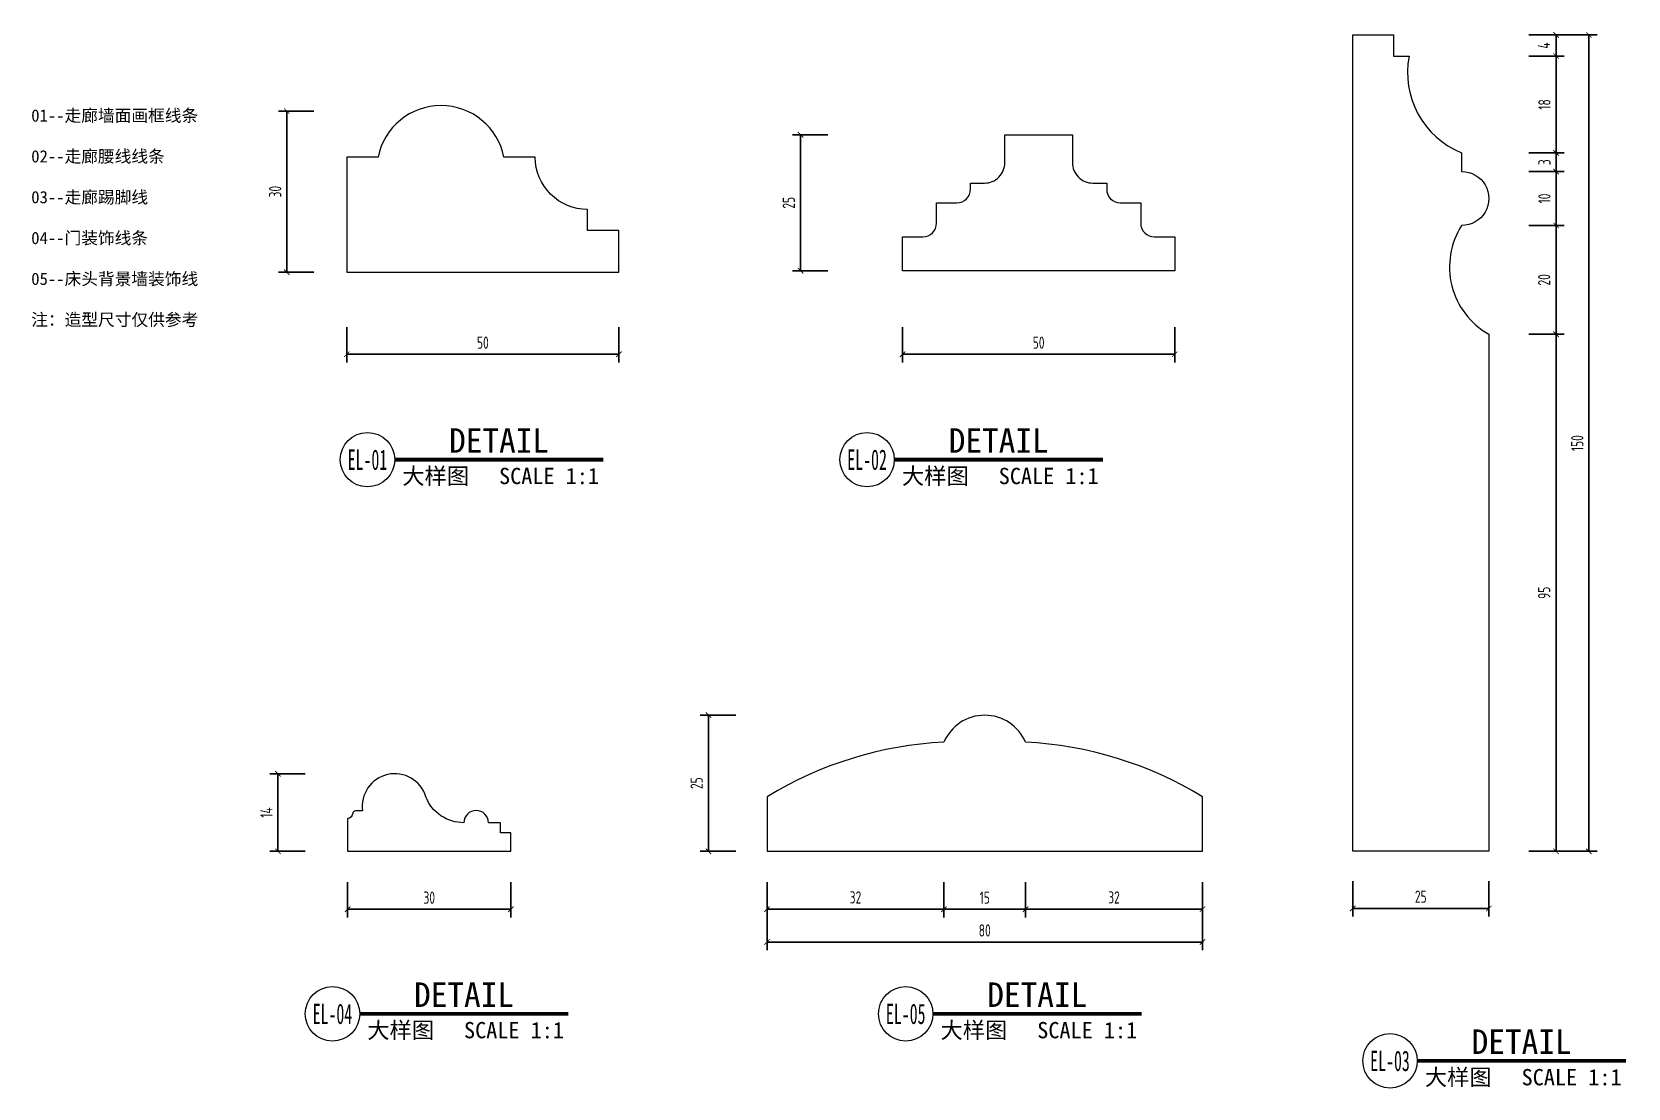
# Model space of a CAD drawing. Header units: millimetres. Extents: x 3162 to 221128, y -144913 to 11496.
# Drawn here: x 161972.9 to 162266.1, y -53003.5 to -52809.4 of the extents above; entities that cross this region are included whole.
import ezdxf
from ezdxf.enums import TextEntityAlignment as Align

# ---------------------------------------------------------------- set-up
doc = ezdxf.new("R2010")
doc.units = ezdxf.units.MM
doc.header["$LTSCALE"] = 10
doc.layers.get('Defpoints').update_dxf_attribs({"color": 250})
for name, color, linetype, lineweight in [('Contour【轮廓线】', 94, 'Continuous', 0), ('FF-Text【平面文字】', 2, 'Continuous', 0), ('RC-dimensions', 44, 'Continuous', 0)]:
    doc.layers.add(name, color=color, linetype=linetype, lineweight=lineweight)
doc.styles.add('尺寸标注', font='ARCHS.SHX', dxfattribs={"width": 0.8})
doc.styles.add('文字', font='')
doc.styles.add('线上图名', font='simhei.ttf')
doc.styles.add('线下图名', font='simhei.ttf')
doc.styles.add('黑体', font='simhei.ttf', dxfattribs={"width": 0.7})
doc.styles.get('文字').set_extended_font_data('SimSun')
doc.dimstyles.new('海龙1：1', dxfattribs={"dimtxt": 2.25, "dimasz": 1, "dimexe": 1.5, "dimexo": 1, "dimgap": 1, "dimtad": 1, "dimdec": 0, "dimrnd": 1, "dimdsep": 46, "dimtxsty": '尺寸标注', "dimblk": 'ARCHTICK', "dimblk1": 'ARCHTICK', "dimblk2": 'ARCHTICK', "dimcen": 1, "dimclrd": 44, "dimclre": 44, "dimclrt": 2, "dimadec": 0, "dimazin": 0, "dimtfac": 1, "dimtdec": 0, "dimtix": 1, "dimtmove": 2, "dimatfit": 3, "dimldrblk": 'hl_arrow2', "dimfxl": 5, "dimfxlon": 1, "dimarcsym": 0})

msp = doc.modelspace()

# ---------------------------------------------------------------- texts
at = {"layer": 'FF-Text【平面文字】', "insert": (161972.78, -52823.65), "char_height": 2.25, "attachment_point": 1, "style": '文字'}
msp.add_mtext('01--走廊墙面画框线条\\P\\P02--走廊腰线线条\\P\\P03--走廊踢脚线\\P\\P04--门装饰线条\\P\\P05--床头背景墙装饰线\\P\\P注：造型尺寸仅供参考', dxfattribs=at)

# ---------------------------------------------------------------- blocks, each defined once
blk = doc.blocks.new('*U793')
at = {"color": 2, "linetype": 'Continuous'}
blk.add_lwpolyline([(-16.18, 0, 0.7, 0.7, 0), (22.18, 0, 0.75, 0.75, 0)], format="xyseb", dxfattribs=at)
at = {"color": 150, "linetype": 'Continuous'}
blk.add_circle((-21.18, 0), 5, dxfattribs=at)
at = {"color": 2, "style": '线上图名', "flags": 8}
blk.add_attdef('EXISTING_PLAN', text='', height=4.5, dxfattribs=at).set_placement((3, 1.27), align=Align.CENTER)
at = {"color": 2, "style": '黑体', "flags": 8}
blk.add_attdef('01', text='', height=3.75, dxfattribs=at).set_placement((-21.18, 0), align=Align.MIDDLE_CENTER)
at = {"color": 2, "style": '线下图名', "flags": 8}
blk.add_attdef('图名1', text='', height=3, dxfattribs=at).set_placement((-14.79, -1.5), align=Align.TOP_LEFT)
blk.add_attdef('比例1', text='', height=3, dxfattribs=at).set_placement((21.36, -1.5), align=Align.TOP_RIGHT)
blk = doc.blocks.new('_ArchTick')
at = {"color": 2, "linetype": 'ByBlock', "const_width": 0.15}
blk.add_lwpolyline([(-0.5, -0.5), (0.5, 0.5)], dxfattribs=at)
blk = doc.blocks.new('*D776')
at = {"layer": 'Defpoints', "color": 0, "transparency": 16777216}
for p in [(162132.85, -52862.64), (162182.85, -52862.64), (162182.85, -52868.64)]:
    blk.add_point(p, dxfattribs=at)
at = {"layer": 'RC-dimensions', "color": 44, "lineweight": -2, "transparency": 16777216}
for p, q in [((162132.85, -52863.64), (162132.85, -52870.14)), ((162182.85, -52863.64), (162182.85, -52870.14)), ((162132.85, -52868.64), (162182.85, -52868.64))]:
    blk.add_line(p, q, dxfattribs=at)
at = {"layer": 'RC-dimensions', "color": 44, "lineweight": -2, "transparency": 16777216, "rotation": 180}
blk.add_blockref('_ArchTick', (162132.85, -52868.64), dxfattribs=at)
at = {"layer": 'RC-dimensions', "color": 44, "lineweight": -2, "transparency": 16777216}
blk.add_blockref('_ArchTick', (162182.85, -52868.64), dxfattribs=at)
at = {"layer": 'RC-dimensions', "color": 2, "transparency": 16777216, "insert": (162157.85, -52866.51), "char_height": 2.25, "attachment_point": 5, "style": '尺寸标注'}
blk.add_mtext('50', dxfattribs=at)
blk = doc.blocks.new('hl_arrow2')
at = {"color": 2}
blk.add_line((-0.22, 0), (-1, 0), dxfattribs=at)
blk.add_lwpolyline([(-0.22, 0), (-0.86, -0.69), (-0.65, -0.86), (0, 0), (-0.65, 0.86), (-0.86, 0.69)], close=True, dxfattribs=at)
for points in [[(-0.86, 0.69), (-0.65, 0.86), (-0.22, 0), (0, 0)], [(-0.86, -0.69), (-0.65, -0.86), (-0.22, 0), (0, 0)]]:
    blk.add_solid(points, dxfattribs=at)
blk = doc.blocks.new('*D777')
at = {"layer": 'Defpoints', "color": 0, "transparency": 16777216}
for p in [(162215.55, -52964.47), (162240.55, -52964.47), (162240.55, -52970.47)]:
    blk.add_point(p, dxfattribs=at)
at = {"layer": 'RC-dimensions', "color": 44, "lineweight": -2, "transparency": 16777216}
for p, q in [((162215.55, -52965.47), (162215.55, -52971.97)), ((162240.55, -52965.47), (162240.55, -52971.97)), ((162215.55, -52970.47), (162240.55, -52970.47))]:
    blk.add_line(p, q, dxfattribs=at)
at = {"layer": 'RC-dimensions', "color": 44, "lineweight": -2, "transparency": 16777216, "rotation": 180}
blk.add_blockref('_ArchTick', (162215.55, -52970.47), dxfattribs=at)
at = {"layer": 'RC-dimensions', "color": 44, "lineweight": -2, "transparency": 16777216}
blk.add_blockref('_ArchTick', (162240.55, -52970.47), dxfattribs=at)
at = {"layer": 'RC-dimensions', "color": 2, "transparency": 16777216, "insert": (162228.05, -52968.3), "char_height": 2.25, "attachment_point": 5, "style": '尺寸标注'}
blk.add_mtext('25', dxfattribs=at)
blk = doc.blocks.new('*D778')
at = {"layer": 'Defpoints', "color": 0, "transparency": 16777216}
for p in [(162246.9, -52864.97), (162252.9, -52864.97), (162246.9, -52959.97)]:
    blk.add_point(p, dxfattribs=at)
at = {"layer": 'RC-dimensions', "color": 44, "lineweight": -2, "transparency": 16777216}
for p, q in [((162247.9, -52864.97), (162254.4, -52864.97)), ((162252.9, -52959.97), (162252.9, -52864.97)), ((162247.9, -52959.97), (162254.4, -52959.97))]:
    blk.add_line(p, q, dxfattribs=at)
for p, rotation in [((162252.9, -52864.97), 90), ((162252.9, -52959.97), 270)]:
    blk.add_blockref('_ArchTick', p, dxfattribs=dict(at, rotation=rotation))
at = {"layer": 'RC-dimensions', "color": 2, "transparency": 16777216, "insert": (162250.72, -52912.47), "char_height": 2.25, "attachment_point": 5, "rotation": 90, "style": '尺寸标注'}
blk.add_mtext('95', dxfattribs=at)
blk = doc.blocks.new('*D779')
at = {"layer": 'Defpoints', "color": 0, "transparency": 16777216}
for p in [(162246.9, -52844.97), (162252.9, -52844.97), (162246.9, -52864.97)]:
    blk.add_point(p, dxfattribs=at)
at = {"layer": 'RC-dimensions', "color": 44, "lineweight": -2, "transparency": 16777216}
for p, q in [((162247.9, -52844.97), (162254.4, -52844.97)), ((162252.9, -52864.97), (162252.9, -52844.97)), ((162247.9, -52864.97), (162254.4, -52864.97))]:
    blk.add_line(p, q, dxfattribs=at)
for p, rotation in [((162252.9, -52844.97), 90), ((162252.9, -52864.97), 270)]:
    blk.add_blockref('_ArchTick', p, dxfattribs=dict(at, rotation=rotation))
at = {"layer": 'RC-dimensions', "color": 2, "transparency": 16777216, "insert": (162250.72, -52854.97), "char_height": 2.25, "attachment_point": 5, "rotation": 90, "style": '尺寸标注'}
blk.add_mtext('20', dxfattribs=at)
blk = doc.blocks.new('*D780')
at = {"layer": 'Defpoints', "color": 0, "transparency": 16777216}
for p in [(162246.9, -52835.08), (162252.9, -52835.08), (162246.9, -52844.97)]:
    blk.add_point(p, dxfattribs=at)
at = {"layer": 'RC-dimensions', "color": 44, "lineweight": -2, "transparency": 16777216}
for p, q in [((162247.9, -52835.08), (162254.4, -52835.08)), ((162252.9, -52844.97), (162252.9, -52835.08)), ((162247.9, -52844.97), (162254.4, -52844.97))]:
    blk.add_line(p, q, dxfattribs=at)
for p, rotation in [((162252.9, -52835.08), 90), ((162252.9, -52844.97), 270)]:
    blk.add_blockref('_ArchTick', p, dxfattribs=dict(at, rotation=rotation))
at = {"layer": 'RC-dimensions', "color": 2, "transparency": 16777216, "insert": (162250.77, -52840.03), "char_height": 2.25, "attachment_point": 5, "rotation": 90, "style": '尺寸标注'}
blk.add_mtext('10', dxfattribs=at)
blk = doc.blocks.new('*D782')
at = {"layer": 'Defpoints', "color": 0, "transparency": 16777216}
for p in [(162246.9, -52813.86), (162252.9, -52813.86), (162246.9, -52831.64)]:
    blk.add_point(p, dxfattribs=at)
at = {"layer": 'RC-dimensions', "color": 44, "lineweight": -2, "transparency": 16777216}
for p, q in [((162247.9, -52813.86), (162254.4, -52813.86)), ((162252.9, -52831.64), (162252.9, -52813.86)), ((162247.9, -52831.64), (162254.4, -52831.64))]:
    blk.add_line(p, q, dxfattribs=at)
for p, rotation in [((162252.9, -52813.86), 90), ((162252.9, -52831.64), 270)]:
    blk.add_blockref('_ArchTick', p, dxfattribs=dict(at, rotation=rotation))
at = {"layer": 'RC-dimensions', "color": 2, "transparency": 16777216, "insert": (162250.77, -52822.75), "char_height": 2.25, "attachment_point": 5, "rotation": 90, "style": '尺寸标注'}
blk.add_mtext('18', dxfattribs=at)
blk = doc.blocks.new('*D783')
at = {"layer": 'Defpoints', "color": 0, "transparency": 16777216}
for p in [(162246.9, -52809.97), (162252.9, -52809.97), (162246.9, -52813.86)]:
    blk.add_point(p, dxfattribs=at)
at = {"layer": 'RC-dimensions', "color": 44, "lineweight": -2, "transparency": 16777216}
for p, q in [((162247.9, -52809.97), (162254.4, -52809.97)), ((162252.9, -52813.86), (162252.9, -52809.97)), ((162247.9, -52813.86), (162254.4, -52813.86))]:
    blk.add_line(p, q, dxfattribs=at)
for p, rotation in [((162252.9, -52809.97), 90), ((162252.9, -52813.86), 270)]:
    blk.add_blockref('_ArchTick', p, dxfattribs=dict(at, rotation=rotation))
at = {"layer": 'RC-dimensions', "color": 2, "transparency": 16777216, "insert": (162250.68, -52811.91), "char_height": 2.25, "attachment_point": 5, "rotation": 90, "style": '尺寸标注'}
blk.add_mtext('4', dxfattribs=at)
blk = doc.blocks.new('*D784')
at = {"layer": 'Defpoints', "color": 0, "transparency": 16777216}
for p in [(162252.93, -52809.97), (162258.93, -52809.97), (162252.93, -52959.97)]:
    blk.add_point(p, dxfattribs=at)
at = {"layer": 'RC-dimensions', "color": 44, "lineweight": -2, "transparency": 16777216}
for p, q in [((162253.93, -52809.97), (162260.43, -52809.97)), ((162258.93, -52959.97), (162258.93, -52809.97)), ((162253.93, -52959.97), (162260.43, -52959.97))]:
    blk.add_line(p, q, dxfattribs=at)
for p, rotation in [((162258.93, -52809.97), 90), ((162258.93, -52959.97), 270)]:
    blk.add_blockref('_ArchTick', p, dxfattribs=dict(at, rotation=rotation))
at = {"layer": 'RC-dimensions', "color": 2, "transparency": 16777216, "insert": (162256.8, -52884.97), "char_height": 2.25, "attachment_point": 5, "rotation": 90, "style": '尺寸标注'}
blk.add_mtext('150', dxfattribs=at)
blk = doc.blocks.new('*D786')
at = {"layer": 'Defpoints', "color": 0, "transparency": 16777216}
for p in [(162018.11, -52945.72), (162039.57, -52945.72), (162038.37, -52959.97)]:
    blk.add_point(p, dxfattribs=at)
at = {"layer": 'RC-dimensions', "color": 44, "lineweight": -2, "transparency": 16777216}
for p, q in [((162023.11, -52945.72), (162016.61, -52945.72)), ((162018.11, -52959.97), (162018.11, -52945.72)), ((162023.11, -52959.97), (162016.61, -52959.97))]:
    blk.add_line(p, q, dxfattribs=at)
for p, rotation in [((162018.11, -52945.72), 90), ((162018.11, -52959.97), 270)]:
    blk.add_blockref('_ArchTick', p, dxfattribs=dict(at, rotation=rotation))
at = {"layer": 'RC-dimensions', "color": 2, "transparency": 16777216, "insert": (162015.99, -52952.84), "char_height": 2.25, "attachment_point": 5, "rotation": 90, "style": '尺寸标注'}
blk.add_mtext('14', dxfattribs=at)
blk = doc.blocks.new('*D787')
at = {"layer": 'Defpoints', "color": 0, "transparency": 16777216}
for p in [(162097.2, -52934.93), (162103.2, -52934.93), (162103.2, -52959.97)]:
    blk.add_point(p, dxfattribs=at)
at = {"layer": 'RC-dimensions', "color": 44, "lineweight": -2, "transparency": 16777216}
for p, q in [((162102.2, -52934.93), (162095.7, -52934.93)), ((162097.2, -52959.97), (162097.2, -52934.93)), ((162102.2, -52959.97), (162095.7, -52959.97))]:
    blk.add_line(p, q, dxfattribs=at)
for p, rotation in [((162097.2, -52934.93), 90), ((162097.2, -52959.97), 270)]:
    blk.add_blockref('_ArchTick', p, dxfattribs=dict(at, rotation=rotation))
at = {"layer": 'RC-dimensions', "color": 2, "transparency": 16777216, "insert": (162095.02, -52947.45), "char_height": 2.25, "attachment_point": 5, "rotation": 90, "style": '尺寸标注'}
blk.add_mtext('25', dxfattribs=at)
blk = doc.blocks.new('*D788')
at = {"layer": 'Defpoints', "color": 0, "transparency": 16777216}
for p in [(162107.95, -52964.61), (162140.45, -52964.61), (162140.45, -52970.61)]:
    blk.add_point(p, dxfattribs=at)
at = {"layer": 'RC-dimensions', "color": 44, "lineweight": -2, "transparency": 16777216}
for p, q in [((162107.95, -52965.61), (162107.95, -52972.11)), ((162140.45, -52965.61), (162140.45, -52972.11)), ((162107.95, -52970.61), (162140.45, -52970.61))]:
    blk.add_line(p, q, dxfattribs=at)
at = {"layer": 'RC-dimensions', "color": 44, "lineweight": -2, "transparency": 16777216, "rotation": 180}
blk.add_blockref('_ArchTick', (162107.95, -52970.61), dxfattribs=at)
at = {"layer": 'RC-dimensions', "color": 44, "lineweight": -2, "transparency": 16777216}
blk.add_blockref('_ArchTick', (162140.45, -52970.61), dxfattribs=at)
at = {"layer": 'RC-dimensions', "color": 2, "transparency": 16777216, "insert": (162124.2, -52968.44), "char_height": 2.25, "attachment_point": 5, "style": '尺寸标注'}
blk.add_mtext('32', dxfattribs=at)
blk = doc.blocks.new('*D789')
at = {"layer": 'Defpoints', "color": 0, "transparency": 16777216}
for p in [(162140.45, -52964.61), (162155.45, -52964.61), (162155.45, -52970.61)]:
    blk.add_point(p, dxfattribs=at)
at = {"layer": 'RC-dimensions', "color": 44, "lineweight": -2, "transparency": 16777216}
for p, q in [((162140.45, -52965.61), (162140.45, -52972.11)), ((162155.45, -52965.61), (162155.45, -52972.11)), ((162140.45, -52970.61), (162155.45, -52970.61))]:
    blk.add_line(p, q, dxfattribs=at)
at = {"layer": 'RC-dimensions', "color": 44, "lineweight": -2, "transparency": 16777216, "rotation": 180}
blk.add_blockref('_ArchTick', (162140.45, -52970.61), dxfattribs=at)
at = {"layer": 'RC-dimensions', "color": 44, "lineweight": -2, "transparency": 16777216}
blk.add_blockref('_ArchTick', (162155.45, -52970.61), dxfattribs=at)
at = {"layer": 'RC-dimensions', "color": 2, "transparency": 16777216, "insert": (162147.95, -52968.49), "char_height": 2.25, "attachment_point": 5, "style": '尺寸标注'}
blk.add_mtext('15', dxfattribs=at)
blk = doc.blocks.new('*D790')
at = {"layer": 'Defpoints', "color": 0, "transparency": 16777216}
for p in [(162155.45, -52964.61), (162187.95, -52964.61), (162187.95, -52970.61)]:
    blk.add_point(p, dxfattribs=at)
at = {"layer": 'RC-dimensions', "color": 44, "lineweight": -2, "transparency": 16777216}
for p, q in [((162155.45, -52965.61), (162155.45, -52972.11)), ((162187.95, -52965.61), (162187.95, -52972.11)), ((162155.45, -52970.61), (162187.95, -52970.61))]:
    blk.add_line(p, q, dxfattribs=at)
at = {"layer": 'RC-dimensions', "color": 44, "lineweight": -2, "transparency": 16777216, "rotation": 180}
blk.add_blockref('_ArchTick', (162155.45, -52970.61), dxfattribs=at)
at = {"layer": 'RC-dimensions', "color": 44, "lineweight": -2, "transparency": 16777216}
blk.add_blockref('_ArchTick', (162187.95, -52970.61), dxfattribs=at)
at = {"layer": 'RC-dimensions', "color": 2, "transparency": 16777216, "insert": (162171.7, -52968.44), "char_height": 2.25, "attachment_point": 5, "style": '尺寸标注'}
blk.add_mtext('32', dxfattribs=at)
blk = doc.blocks.new('*D791')
at = {"layer": 'Defpoints', "color": 0, "transparency": 16777216}
for p in [(162114.13, -52828.31), (162120.13, -52828.31), (162120.13, -52853.31)]:
    blk.add_point(p, dxfattribs=at)
at = {"layer": 'RC-dimensions', "color": 44, "lineweight": -2, "transparency": 16777216}
for p, q in [((162119.13, -52828.31), (162112.63, -52828.31)), ((162114.13, -52853.31), (162114.13, -52828.31)), ((162119.13, -52853.31), (162112.63, -52853.31))]:
    blk.add_line(p, q, dxfattribs=at)
for p, rotation in [((162114.13, -52828.31), 90), ((162114.13, -52853.31), 270)]:
    blk.add_blockref('_ArchTick', p, dxfattribs=dict(at, rotation=rotation))
at = {"layer": 'RC-dimensions', "color": 2, "transparency": 16777216, "insert": (162111.96, -52840.81), "char_height": 2.25, "attachment_point": 5, "rotation": 90, "style": '尺寸标注'}
blk.add_mtext('25', dxfattribs=at)
blk = doc.blocks.new('*D792')
at = {"layer": 'Defpoints', "color": 0, "transparency": 16777216}
for p in [(162107.95, -52970.64), (162187.95, -52970.64), (162187.95, -52976.64)]:
    blk.add_point(p, dxfattribs=at)
at = {"layer": 'RC-dimensions', "color": 44, "lineweight": -2, "transparency": 16777216}
for p, q in [((162107.95, -52971.64), (162107.95, -52978.14)), ((162187.95, -52971.64), (162187.95, -52978.14)), ((162107.95, -52976.64), (162187.95, -52976.64))]:
    blk.add_line(p, q, dxfattribs=at)
at = {"layer": 'RC-dimensions', "color": 44, "lineweight": -2, "transparency": 16777216, "rotation": 180}
blk.add_blockref('_ArchTick', (162107.95, -52976.64), dxfattribs=at)
at = {"layer": 'RC-dimensions', "color": 44, "lineweight": -2, "transparency": 16777216}
blk.add_blockref('_ArchTick', (162187.95, -52976.64), dxfattribs=at)
at = {"layer": 'RC-dimensions', "color": 2, "transparency": 16777216, "insert": (162147.95, -52974.51), "char_height": 2.25, "attachment_point": 5, "style": '尺寸标注'}
blk.add_mtext('80', dxfattribs=at)
blk = doc.blocks.new('*D794')
at = {"layer": 'Defpoints', "color": 0, "transparency": 16777216}
for p in [(162030.75, -52862.64), (162080.75, -52862.64), (162080.75, -52868.64)]:
    blk.add_point(p, dxfattribs=at)
at = {"layer": 'RC-dimensions', "color": 44, "lineweight": -2, "transparency": 16777216}
for p, q in [((162030.75, -52863.64), (162030.75, -52870.14)), ((162080.75, -52863.64), (162080.75, -52870.14)), ((162030.75, -52868.64), (162080.75, -52868.64))]:
    blk.add_line(p, q, dxfattribs=at)
at = {"layer": 'RC-dimensions', "color": 44, "lineweight": -2, "transparency": 16777216, "rotation": 180}
blk.add_blockref('_ArchTick', (162030.75, -52868.64), dxfattribs=at)
at = {"layer": 'RC-dimensions', "color": 44, "lineweight": -2, "transparency": 16777216}
blk.add_blockref('_ArchTick', (162080.75, -52868.64), dxfattribs=at)
at = {"layer": 'RC-dimensions', "color": 2, "transparency": 16777216, "insert": (162055.75, -52866.51), "char_height": 2.25, "attachment_point": 5, "style": '尺寸标注'}
blk.add_mtext('50', dxfattribs=at)
blk = doc.blocks.new('*D795')
at = {"layer": 'Defpoints', "color": 0, "transparency": 16777216}
for p in [(162019.72, -52823.96), (162025.72, -52823.96), (162025.72, -52853.58)]:
    blk.add_point(p, dxfattribs=at)
at = {"layer": 'RC-dimensions', "color": 44, "lineweight": -2, "transparency": 16777216}
for p, q in [((162024.72, -52823.96), (162018.22, -52823.96)), ((162019.72, -52853.58), (162019.72, -52823.96)), ((162024.72, -52853.58), (162018.22, -52853.58))]:
    blk.add_line(p, q, dxfattribs=at)
for p, rotation in [((162019.72, -52823.96), 90), ((162019.72, -52853.58), 270)]:
    blk.add_blockref('_ArchTick', p, dxfattribs=dict(at, rotation=rotation))
at = {"layer": 'RC-dimensions', "color": 2, "transparency": 16777216, "insert": (162017.59, -52838.77), "char_height": 2.25, "attachment_point": 5, "rotation": 90, "style": '尺寸标注'}
blk.add_mtext('30', dxfattribs=at)

# ---------------------------------------------------------------- dimensions: what is measured, and where the dimension line sits
at = {"layer": 'RC-dimensions'}
for base, p1, p2, picture, middle in [((162252.9, -52809.97), (162246.9, -52813.86), (162246.9, -52809.97), '*D783', (162250.68, -52811.91)), ((162258.93, -52809.97), (162252.93, -52959.97), (162252.93, -52809.97), '*D784', (162256.8, -52884.97)), ((162252.9, -52813.86), (162246.9, -52831.64), (162246.9, -52813.86), '*D782', (162250.77, -52822.75)), ((162019.72, -52823.96), (162025.72, -52853.58), (162025.72, -52823.96), '*D795', (162017.59, -52838.77)), ((162114.13, -52828.31), (162120.13, -52853.31), (162120.13, -52828.31), '*D791', (162111.96, -52840.81)), ((162252.9, -52835.08), (162246.9, -52844.97), (162246.9, -52835.08), '*D780', (162250.77, -52840.03)), ((162252.9, -52844.97), (162246.9, -52864.97), (162246.9, -52844.97), '*D779', (162250.72, -52854.97)), ((162252.9, -52864.97), (162246.9, -52959.97), (162246.9, -52864.97), '*D778', (162250.72, -52912.47)), ((162097.2, -52934.93), (162103.2, -52959.97), (162103.2, -52934.93), '*D787', (162095.02, -52947.45)), ((162018.11, -52945.72), (162038.37, -52959.97), (162039.57, -52945.72), '*D786', (162015.99, -52952.84))]:
    dim = msp.add_linear_dim(base=base, p1=p1, p2=p2, angle=90, dimstyle='海龙1：1', dxfattribs=at)
    dim.commit()
    dim.dimension.update_dxf_attribs({"geometry": picture, "text_midpoint": middle})
msp.add_linear_dim(base=(162252.9, -52831.64), p1=(162246.9, -52835.08), p2=(162246.9, -52831.64), angle=90, dimstyle='海龙1：1', dxfattribs=at).render()
for base, p1, p2, picture, middle in [((162080.75, -52868.64), (162030.75, -52862.64), (162080.75, -52862.64), '*D794', (162055.75, -52866.51)), ((162182.85, -52868.64), (162132.85, -52862.64), (162182.85, -52862.64), '*D776', (162157.85, -52866.51)), ((162140.44946115, -52970.61286289), (162107.94946115, -52964.61286289), (162140.44946115, -52964.61286289), '*D788', (162124.19946115, -52968.44098789)), ((162155.45, -52970.61), (162140.45, -52964.61), (162155.45, -52964.61), '*D789', (162147.95, -52968.49)), ((162187.94946115, -52970.61286289), (162155.44946115, -52964.61286289), (162187.94946115, -52964.61286289), '*D790', (162171.69946115, -52968.44098789)), ((162240.55, -52970.47), (162215.55, -52964.47), (162240.55, -52964.47), '*D777', (162228.05, -52968.3)), ((162187.95, -52976.64), (162107.95, -52970.64), (162187.95, -52970.64), '*D792', (162147.95, -52974.51))]:
    dim = msp.add_linear_dim(base=base, p1=p1, p2=p2, dimstyle='海龙1：1', dxfattribs=at)
    dim.commit()
    dim.dimension.update_dxf_attribs({"geometry": picture, "text_midpoint": middle})
msp.add_linear_dim(base=(162060.9, -52970.61), p1=(162030.9, -52964.61), p2=(162060.9, -52964.61), dimstyle='海龙1：1', dxfattribs=at).render()

# ---------------------------------------------------------------- linework, layer by layer
at = {"layer": 'Contour【轮廓线】'}
for points in [[(162235.55, -52831.64), (162235.55, -52835.08, -1.011493), (162235.55, -52844.97, 0.42886), (162240.55, -52864.97), (162240.55, -52959.97), (162215.55, -52959.97), (162215.55, -52809.97), (162223.05, -52809.97), (162223.05, -52813.86), (162225.9, -52813.86, 0.35838), (162235.55, -52831.64)], [(162052.27, -52954.72, -0.315034), (162045.28, -52949.94, 0.926542), (162033.65, -52952.56), (162032.35, -52952.56, 0.377562), (162031.84, -52952.94, -0.381346), (162030.9, -52953.97), (162030.9, -52959.97), (162060.9, -52959.97), (162060.9, -52956.6), (162059.02, -52956.6), (162059.02, -52954.72), (162056.77, -52954.72, 1), (162052.27, -52954.72)]]:
    msp.add_lwpolyline(points, format="xyb", dxfattribs=at)
for points in [[(162074.98, -52845.89), (162074.98, -52842.04, -0.414214), (162065.37, -52832.43), (162059.6, -52832.43, 0.82213), (162036.52, -52832.43), (162030.75, -52832.43), (162030.75, -52840.12), (162030.75, -52853.58), (162080.75, -52853.58), (162080.75, -52845.89)], [(162132.85, -52853.31), (162132.85, -52847.06), (162136.6, -52847.06, 0.414214), (162139.1, -52844.56), (162139.1, -52840.81), (162142.85, -52840.81, 0.414214), (162145.35, -52838.31), (162145.35, -52837.19), (162147.89, -52837.19, 0.414214), (162151.64, -52833.44), (162151.64, -52828.31), (162157.85, -52828.31), (162164.05, -52828.31), (162164.05, -52833.44, 0.414214), (162167.8, -52837.19), (162170.35, -52837.19), (162170.35, -52838.31, 0.414214), (162172.85, -52840.81), (162176.6, -52840.81), (162176.6, -52844.56, 0.414214), (162179.1, -52847.06), (162182.85, -52847.06), (162182.85, -52853.31)], [(162107.95, -52949.97), (162107.95, -52959.97), (162187.95, -52959.97), (162187.95, -52949.97, 0.12616), (162155.45, -52939.93, 0.661582), (162140.45, -52939.93, 0.12616)]]:
    msp.add_lwpolyline(points, format="xyb", close=True, dxfattribs=at)

# ---------------------------------------------------------------- block references
at = {"layer": 'FF-Text【平面文字】'}
ref = msp.add_blockref('*U793', (162055.73, -52888.01), dxfattribs=at)
ref.add_attrib('01', 'EL-01', dxfattribs={"layer": '0', "color": 2, "height": 3.75, "style": '黑体', "width": 0.57}).set_placement((162034.55, -52888.01), align=Align.MIDDLE_CENTER)
ref.add_attrib('比例1', 'SCALE 1:1', dxfattribs={"layer": '0', "color": 2, "height": 3, "style": '线下图名'}).set_placement((162077.09, -52889.51), align=Align.TOP_RIGHT)
ref.add_attrib('EXISTING_PLAN', 'DETAIL', dxfattribs={"layer": '0', "color": 2, "height": 4.5, "style": '线上图名'}).set_placement((162058.73, -52886.74), align=Align.CENTER)
ref.add_attrib('图名1', '大样图', dxfattribs={"layer": '0', "color": 2, "height": 3, "style": '线下图名'}).set_placement((162040.95, -52889.51), align=Align.TOP_LEFT)
ref = msp.add_blockref('*U793', (162147.52, -52888.01), dxfattribs=at)
ref.add_attrib('01', 'EL-02', dxfattribs={"layer": '0', "color": 2, "height": 3.75, "style": '黑体', "width": 0.57}).set_placement((162126.34, -52888.01), align=Align.MIDDLE_CENTER)
ref.add_attrib('比例1', 'SCALE 1:1', dxfattribs={"layer": '0', "color": 2, "height": 3, "style": '线下图名'}).set_placement((162168.88, -52889.51), align=Align.TOP_RIGHT)
ref.add_attrib('EXISTING_PLAN', 'DETAIL', dxfattribs={"layer": '0', "color": 2, "height": 4.5, "style": '线上图名'}).set_placement((162150.52, -52886.74), align=Align.CENTER)
ref.add_attrib('图名1', '大样图', dxfattribs={"layer": '0', "color": 2, "height": 3, "style": '线下图名'}).set_placement((162132.73, -52889.51), align=Align.TOP_LEFT)
ref = msp.add_blockref('*U793', (162049.3, -52989.83), dxfattribs=at)
ref.add_attrib('01', 'EL-04', dxfattribs={"layer": '0', "color": 2, "height": 3.75, "style": '黑体', "width": 0.57}).set_placement((162028.12, -52989.83), align=Align.MIDDLE_CENTER)
ref.add_attrib('比例1', 'SCALE 1:1', dxfattribs={"layer": '0', "color": 2, "height": 3, "style": '线下图名'}).set_placement((162070.65, -52991.33), align=Align.TOP_RIGHT)
ref.add_attrib('EXISTING_PLAN', 'DETAIL', dxfattribs={"layer": '0', "color": 2, "height": 4.5, "style": '线上图名'}).set_placement((162052.29, -52988.56), align=Align.CENTER)
ref.add_attrib('图名1', '大样图', dxfattribs={"layer": '0', "color": 2, "height": 3, "style": '线下图名'}).set_placement((162034.51, -52991.33), align=Align.TOP_LEFT)
ref = msp.add_blockref('*U793', (162154.61, -52989.83), dxfattribs=at)
ref.add_attrib('01', 'EL-05', dxfattribs={"layer": '0', "color": 2, "height": 3.75, "style": '黑体', "width": 0.57}).set_placement((162133.43, -52989.83), align=Align.MIDDLE_CENTER)
ref.add_attrib('比例1', 'SCALE 1:1', dxfattribs={"layer": '0', "color": 2, "height": 3, "style": '线下图名'}).set_placement((162175.96, -52991.33), align=Align.TOP_RIGHT)
ref.add_attrib('EXISTING_PLAN', 'DETAIL', dxfattribs={"layer": '0', "color": 2, "height": 4.5, "style": '线上图名'}).set_placement((162157.6, -52988.56), align=Align.CENTER)
ref.add_attrib('图名1', '大样图', dxfattribs={"layer": '0', "color": 2, "height": 3, "style": '线下图名'}).set_placement((162139.82, -52991.33), align=Align.TOP_LEFT)
ref = msp.add_blockref('*U793', (162243.58, -52998.47), dxfattribs=at)
ref.add_attrib('01', 'EL-03', dxfattribs={"layer": '0', "color": 2, "height": 3.75, "style": '黑体', "width": 0.57}).set_placement((162222.4, -52998.47), align=Align.MIDDLE_CENTER)
ref.add_attrib('比例1', 'SCALE 1:1', dxfattribs={"layer": '0', "color": 2, "height": 3, "style": '线下图名'}).set_placement((162264.94, -52999.97), align=Align.TOP_RIGHT)
ref.add_attrib('EXISTING_PLAN', 'DETAIL', dxfattribs={"layer": '0', "color": 2, "height": 4.5, "style": '线上图名'}).set_placement((162246.58, -52997.2), align=Align.CENTER)
ref.add_attrib('图名1', '大样图', dxfattribs={"layer": '0', "color": 2, "height": 3, "style": '线下图名'}).set_placement((162228.8, -52999.97), align=Align.TOP_LEFT)

msp.set_redraw_order([(e.dxf.handle, doc.entitydb.next_handle()) for e in msp.query("TEXT MTEXT ATTDEF DIMENSION ARC_DIMENSION")])  # texts and dimensions are drawn at this point

doc.saveas('drawing.dxf')
